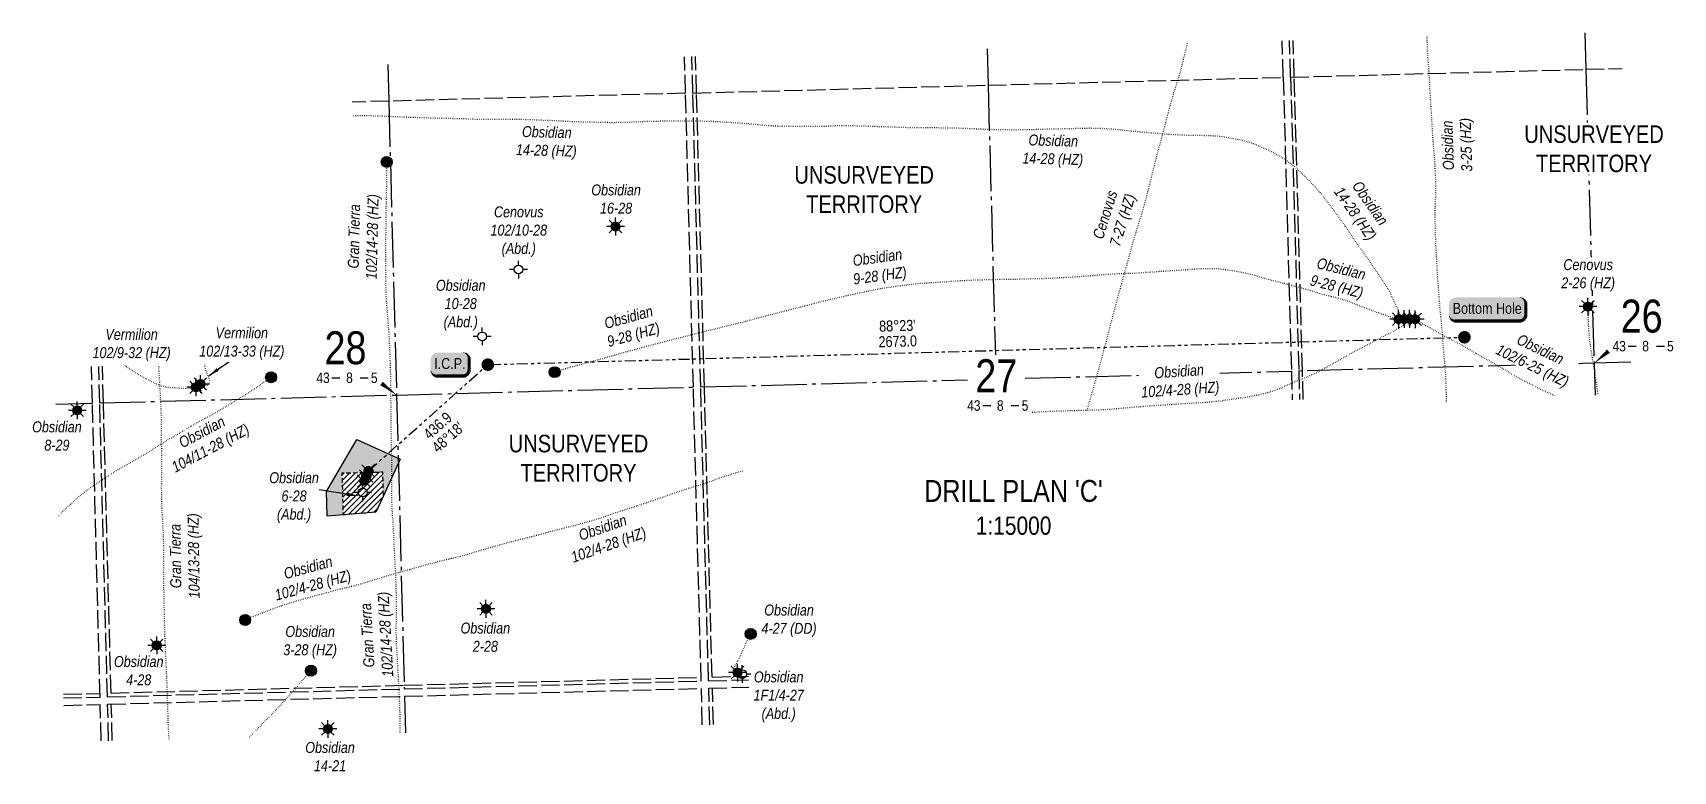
# Model space of a CAD drawing. Extents: x 621399 to 636927, y 5840575 to 5849274.
# Drawn here: x 632441 to 636927, y 5840575 to 5842596 of the extents above; entities that cross this region are included whole.
import ezdxf
from ezdxf.enums import TextEntityAlignment as Align

# ---------------------------------------------------------------- set-up
doc = ezdxf.new("R2010")
doc.units = 0
doc.header["$LTSCALE"] = 5
for name, pattern in [('foc-ACCESSROAD', [3.75, 2.5, -1.25]), ('foc-DOT', [1, 0.2, -0.8]), ('foc-DRILLPATH', [14.75, 6, -1.75, 1.75, -1.75, 1.75, -1.75]), ('foc-QUARTERLINE', [33, 25, -3, 2, -3]), ('foc-UNSURVEYED', [12.5, 10, -2.5])]:
    doc.linetypes.add(name, pattern=pattern)
for name, color, linetype in [('10', 1, 'Continuous'), ('9', 3, 'Continuous'), ('AS-DRILL', 8, 'foc-DOT'), ('AS-DRILL-T', 8, 'Continuous'), ('C-WS', 13, 'foc-ACCESSROAD'), ('C-WS-S', 8, 'Continuous'), ('CG-NOTES', 7, 'Continuous'), ('DETAIL-T', 7, 'Continuous'), ('F-WS-S', 8, 'Continuous'), ('L-BD', 7, 'Continuous'), ('L-MON', 1, 'Continuous'), ('L-QSEC', 8, 'foc-QUARTERLINE'), ('L-SECLBL', 7, 'Continuous'), ('L-UNS-T', 3, 'Continuous'), ('L-USEC', 7, 'foc-UNSURVEYED'), ('P-PDRILLPATH', 12, 'foc-DRILLPATH'), ('P-PROPOSED', 10, 'Continuous'), ('P-PROPOSED-H', 21, 'Continuous')]:
    doc.layers.add(name, color=color, linetype=linetype)
doc.layers.add('P-PROPOSED-EXISTING-H', color=7, linetype='Continuous', true_color=0xffeebd)
doc.styles.add('80', font='ARIALN.TTF', dxfattribs={"height": 10})
doc.styles.add('80CG', font='ARIALN.TTF', dxfattribs={"height": 10})
doc.styles.add('80L', font='ARIALN.TTF', dxfattribs={"height": 10})
doc.styles.add('SIMPLEX', font='ARIALN.TTF')
doc.styles.get("Standard").update_dxf_attribs({"font": 'ARIALN.TTF'})
doc.dimstyles.new('Compass 5 000', dxfattribs={"dimscale": 5, "dimtxt": 9, "dimasz": 2, "dimexe": 0.2, "dimexo": 0.0625, "dimgap": 0.5, "dimtad": 0, "dimtih": 1, "dimtoh": 1, "dimzin": 0, "dimdsep": 46, "dimtxsty": '80CG', "dimcen": 0.1, "dimse1": 1, "dimse2": 1, "dimclrd": 256, "dimclrt": 256, "dimaunit": 1, "dimadec": 4, "dimazin": 0, "dimtfac": 0.06, "dimtofl": 0, "dimtmove": 0, "dimatfit": 1, "dimfxl": 0.2, "dimtolj": 1, "dimtzin": 0, "dimlwd": -1, "dimarcsym": 0})

msp = doc.modelspace()

# ---------------------------------------------------------------- texts
at = {"layer": 'AS-DRILL-T', "char_height": 29.98981, "attachment_point": 5, "style": '80CG'}
for s, insert, width, rotation in [('\\A1;{\\fArial Narrow|b0|i1|c0|p34;Obsidian\\P3-25 (HZ)}', (636340.395, 5842288.537), 145.27791, 91.78523), ('\\A1;{\\fArial Narrow|b0|i1|c0|p34;Obsidian\\P14-28 (HZ)}', (633846.023, 5842294.412), 164.38465, 358.447267), ('\\A1;{\\fArial Narrow|b0|i1|c0|p34;Obsidian\\P14-28 (HZ)}', (635231.24, 5842271.412), 164.38465, 358.447267), ('\\A1;{\\fArial Narrow|b0|i1|c0|p34;Cenovus\\P7-27 (HZ)}', (635401.739, 5842089.465), 145.27791, 72.761473), ('\\A1;{\\fArial Narrow|b0|i1|c0|p34;Obsidian\\P14-28 (HZ)}', (636074.976, 5842112.91), 164.38465, 304.857919), ('\\A1;{\\fArial Narrow|b0|i1|c0|p34;Gran Tierra\\P102/14-28 (HZ)}', (633348.765, 5842038.08), 231.25824, 88.697322), ('\\A1;{\\fArial Narrow|b0|i1|c0|p34;Obsidian\\P9-28 (HZ)}', (634754.898, 5841951.922), 145.27791, 7.79076), ('\\A1;{\\fArial Narrow|b0|i1|c0|p34;Obsidian\\P9-28 (HZ)}', (636012.51, 5841921.541), 145.27791, 345.635069), ('\\A1;{\\fArial Narrow|b0|i1|c0|p34;Obsidian\\P9-28 (HZ)}', (634078.082, 5841789.36), 145.27791, 15.3414), ('\\A1;{\\fArial Narrow|b0|i1|c0|p34;Obsidian\\P104/11-28 (HZ)}', (632917.021, 5841477.679), 231.25824, 27.94109), ('\\A1;{\\fArial Narrow|b0|i1|c0|p34;Gran Tierra\\P104/13-28 (HZ)}', (632860.536, 5841164.406), 231.25824, 90.75455), ('\\A1;{\\fArial Narrow|b0|i1|c0|p34;Obsidian\\P102/4-28 (HZ)}', (634008.978, 5841214.31), 212.1515, 19.241945), ('\\A1;{\\fArial Narrow|b0|i1|c0|p34;Obsidian\\P102/4-28 (HZ)}', (633201.421, 5841104.402), 293.30566, 15.227209), ('\\A1;{\\fArial Narrow|b0|i1|c0|p34;Gran Tierra\\P102/14-28 (HZ)}', (633385.2, 5840948.761), 231.25824, 93.183659)]:
    msp.add_mtext(s, dxfattribs=dict(at, insert=insert, width=width, rotation=rotation))
for s, insert, width in [('\\A1;{\\fArial Narrow|b0|i1|c0|p34;Obsidian\\P16-28}', (634036.273, 5842140.561), 45.02316), ('\\A1;{\\fArial Narrow|b0|i1|c0|p34;Cenovus\\P102/10-28\\P(Abd.)}', (633770.101, 5842051.325), 45.02316), ('\\A1;{\\fArial Narrow|b0|i1|c0|p34;Obsidian\\P10-28\\P(Abd.)}', (633611.359, 5841850.307), 45.02316), ('\\A1;{\\fArial Narrow|b0|i1|c0|p34;Obsidian\\P8-29}', (632506.913, 5841492.328), 45.02316), ('\\A1;{\\fArial Narrow|b0|i1|c0|p34;Obsidian\\P6-28\\P(Abd.)}', (633155.525, 5841324.006), 45.02316), ('\\A1;{\\fArial Narrow|b0|i1|c0|p34;Obsidian\\P4-27 (DD)}', (634509.308, 5840986.793), 149.08289), ('\\A1;{\\fArial Narrow|b0|i1|c0|p34;Obsidian\\P3-28 (HZ)}', (633199.52, 5840928.207), 145.27791), ('\\A1;{\\fArial Narrow|b0|i1|c0|p34;Obsidian\\P2-28}', (633678.666, 5840941.822), 45.02316), ('\\A1;{\\fArial Narrow|b0|i1|c0|p34;Obsidian\\P4-28}', (632730.697, 5840850.254), 45.02316), ('\\A1;{\\fArial Narrow|b0|i1|c0|p34;Obsidian\\P1F1/4-27\\P(Abd.)}', (634480.976, 5840778.976), 45.02316), ('\\A1;{\\fArial Narrow|b0|i1|c0|p34;Obsidian\\P14-21}', (633253.916, 5840615.445), 135.06992)]:
    msp.add_mtext(s, dxfattribs=dict(at, insert=insert, width=width))
at = {"layer": 'DETAIL-T', "color": 3, "insert": (634756.688, 5841372.259), "char_height": 59.97961, "width": 724.55407, "attachment_point": 1, "style": '80CG'}
msp.add_mtext("\\pi122.39949;DRILL PLAN 'C'\\P\\pi263.31359;{\\H0.83293x;1:15000}", dxfattribs=at)
at = {"layer": 'L-BD'}
for s, p in [('436.9', (633548.064, 5841521.02)), ("48%%D18'", (633576.486, 5841489.106))]:
    msp.add_text(s, height=29.9898, rotation=41.687704, dxfattribs=at).set_placement(p, align=Align.MIDDLE_CENTER)
at = {"layer": 'L-BD', "insert": (634744.965, 5841807.611), "char_height": 29.98981, "width": 117.47699, "attachment_point": 1, "rotation": 1.608407, "line_spacing_factor": 0.855}
msp.add_mtext("\\pi10.3784;88°23'\\P\\pi7.52466;2673.0", dxfattribs=at)
at = {"layer": 'L-UNS-T', "color": 3, "char_height": 47.98354, "attachment_point": 5, "style": '80L'}
for insert in [(634714.73, 5842166.63), (633933.472, 5841431.517)]:
    msp.add_mtext_dynamic_manual_height_columns('UNSURVEYED TERRITORY', width=379.24126, gutter_width=142.5, heights=[0], dxfattribs=dict(at, insert=insert))

# ---------------------------------------------------------------- blocks, each defined once
blk = doc.blocks.new('L-SECLBL')
at = {"layer": '9', "color": 7}
for p, q in [((-5.1, -27.8), (-12.3, -27.8)), ((20.7, -27.8), (13.5, -27.8))]:
    blk.add_line(p, q, dxfattribs=at)
at = {"layer": '10', "color": 2, "style": 'SIMPLEX'}
blk.add_attdef('SEC', text='', height=30, dxfattribs=at).set_placement((0, 0), align=Align.MIDDLE)
at = {"layer": '10', "color": 5, "style": '80L'}
blk.add_attdef('TWP', text='', height=9.5, dxfattribs=at).set_placement((-14.4, -27.4), align=Align.MIDDLE_RIGHT)
blk.add_attdef('RGE', text='', height=9.5, dxfattribs=at).set_placement((3.6, -27.4), align=Align.MIDDLE_CENTER)
blk.add_attdef('MER', text='', height=9.5, dxfattribs=at).set_placement((23.2, -27.4), align=Align.MIDDLE_LEFT)
blk = doc.blocks.new('BH-Existing')
at = {"layer": 'AS-DRILL-T'}
h = blk.add_hatch(color=256, dxfattribs=at)
h.dxf.hatch_style = 1
edge = h.paths.add_edge_path()
edge.add_arc((0, 0), 0.5, 0, 360)
blk.add_circle((0, 0), 0.5, dxfattribs=at)
blk = doc.blocks.new('*U66')
h = blk.add_hatch(color=255)
edge = h.paths.add_edge_path()
edge.add_line((-29, -11.5), (29, -11.5))
edge.add_arc((29, -5.5), 6, 270, 360)
edge.add_line((35, -5.5), (35, 4))
edge.add_arc((29, 4), 6, 0, 90)
edge.add_line((29, 10), (-29, 10))
edge.add_arc((-29, 4), 6, 90, 180)
edge.add_line((-35, 4), (-35, -5.5))
edge.add_arc((-29, -5.5), 6, 180, 270)
at = {"color": 14, "flags": 128}
blk.add_lwpolyline([(-29, -11.5, 3, 3, 0), (29, -11.5, 3, 3, 0.414214), (35, -5.5, 3, 3, 0), (35, 4, 3, 0, 0.414214), (29, 10, 0, 0, 0), (-29, 10, 0, 0, 0.414214), (-35, 4, 0, 0, 0), (-35, -5.5, 0, 3, 0.414214)], format="xyseb", close=True, dxfattribs=at)
at = {"color": 14, "style": '80'}
blk.add_attdef('ENTER_TEXT_001', (-26.8, -4.9), '', height=10, dxfattribs=at)
blk = doc.blocks.new('*U67')
h = blk.add_hatch(color=255)
edge = h.paths.add_edge_path()
edge.add_line((-11.5, -11.5), (11.5, -11.5))
edge.add_arc((11.5, -5.5), 6, 270, 360)
edge.add_line((17.5, -5.5), (17.5, 4))
edge.add_arc((11.5, 4), 6, 0, 90)
edge.add_line((11.5, 10), (-11.5, 10))
edge.add_arc((-11.5, 4), 6, 90, 180)
edge.add_line((-17.5, 4), (-17.5, -5.5))
edge.add_arc((-11.5, -5.5), 6, 180, 270)
at = {"color": 14, "flags": 128}
blk.add_lwpolyline([(-11.5, -11.5, 3, 3, 0), (11.5, -11.5, 3, 3, 0.414214), (17.5, -5.5, 3, 3, 0), (17.5, 4, 3, 0, 0.414214), (11.5, 10, 0, 0, 0), (-11.5, 10, 0, 0, 0.414214), (-17.5, 4, 0, 0, 0), (-17.5, -5.5, 0, 3, 0.414214)], format="xyseb", close=True, dxfattribs=at)
at = {"color": 14, "style": '80'}
blk.add_attdef('ENTER_TEXT_001', (-26.8, -4.9), '', height=10, dxfattribs=at)
blk = doc.blocks.new('WC')
at = {"layer": 'L-MON'}
h = blk.add_hatch(color=255, dxfattribs=at)
h.dxf.hatch_style = 1
edge = h.paths.add_edge_path()
edge.add_arc((0, 0), 0.9, 0, 360)
at = {"layer": 'L-MON', "color": 240, "flags": 128}
for points in [[(-0.62, 0.5), (-1.23, 1.12)], [(0.52, 0.61), (1.13, 1.21)], [(-1.18, -1.18), (-0.56, -0.57)], [(1.16, -1.18), (0.56, -0.57)]]:
    blk.add_lwpolyline(points, dxfattribs=at)
at = {"layer": 'L-MON', "color": 240}
for radius in [0.8, 0.373]:
    blk.add_circle((0, 0), radius, dxfattribs=at)
blk = doc.blocks.new('GAS')
h = blk.add_hatch(color=255)
h.dxf.hatch_style = 1
edge = h.paths.add_edge_path()
edge.add_arc((0, 0), 0.9, 0, 360)
for p, q in [((-0.81, 0), (-1.62, 0)), ((-0.57, 0.57), (-1.14, 1.14)), ((0, 0.81), (0, 1.62)), ((0.57, 0.57), (1.14, 1.14)), ((1.62, 0), (0.81, 0)), ((-0.57, -0.57), (-1.14, -1.14)), ((0, -0.81), (0, -1.62)), ((1.14, -1.14), (0.57, -0.57))]:
    blk.add_line(p, q)
blk.add_circle((0, 0), 0.8)
blk = doc.blocks.new('GABD')
for p, q in [((-0.81, 0), (-1.62, 0)), ((0, 0.81), (0, 1.62)), ((1.62, 0), (0.81, 0)), ((0, -0.81), (0, -1.62))]:
    blk.add_line(p, q)
blk.add_circle((0, 0), 0.8)
blk = doc.blocks.new('plbh')
at = {"layer": 'L-MON'}
h = blk.add_hatch(color=255, dxfattribs=at)
h.dxf.hatch_style = 1
edge = h.paths.add_edge_path()
edge.add_arc((0, 0), 1.16, 0, 360)
h = blk.add_hatch(color=256, dxfattribs=at)
h.dxf.hatch_style = 1
h.paths.add_polyline_path([(-0.96, 0, 1), (0.96, 0, 1)])
h.paths.add_polyline_path([(0.91, 0, -1), (-0.91, 0, -1)], flags=16)
h.paths.add_polyline_path([(0.45, 0, -1), (-0.45, 0, -1)], flags=0)
h = blk.add_hatch(color=256, dxfattribs=at)
h.dxf.hatch_style = 1
h.paths.add_polyline_path([(-0.45, 0, 1), (0.45, 0, 1)])
h.paths.add_polyline_path([(0.4, 0, -1), (-0.4, 0, -1)], flags=16)
at = {"layer": 'L-MON', "color": 240}
for radius in [0.96, 0.91, 0.45, 0.4]:
    blk.add_circle((0, 0), radius, dxfattribs=at)

# ---------------------------------------------------------------- hatches: boundary and pattern name
at = {"layer": 'P-PROPOSED-EXISTING-H'}
h = msp.add_hatch(dxfattribs=at)
h.set_pattern_fill('ANSI31', color=256, scale=3.49779, style=0)
h.set_pattern_definition([(45, (5450.935, -888.727), (-7.85276336, 7.85276336), [])])
h.paths.add_polyline_path([(633352.107, 5841281.67), (633290.32, 5841276.69), (633287.289, 5841391.396), (633397.187, 5841394.34), (633398.971, 5841327.435), (633379.102, 5841283.842), (633367.189, 5841282.884)])
at = {"layer": 'P-PROPOSED-H'}
h = msp.add_hatch(color=256, dxfattribs=at)
h.dxf.hatch_style = 1
h.paths.add_polyline_path([(633327.18, 5841483.285), (633244.688, 5841340.407), (633246.473, 5841273.171), (633290.32, 5841276.699), (633287.289, 5841391.396), (633397.187, 5841394.34), (633398.971, 5841327.444), (633445.425, 5841429.389)])

# ---------------------------------------------------------------- linework, layer by layer
at = {"layer": 'AS-DRILL', "flags": 128}
for points in [[(636253.808, 5842584.201), (636253.933, 5842575.203), (636254.163, 5842565.956), (636254.465, 5842556.211), (636254.81, 5842546.776), (636255.277, 5842537.256), (636255.965, 5842527.701), (636256.793, 5842518.139), (636257.64, 5842508.599), (636258.408, 5842499.046), (636259.527, 5842479.819), (636260.514, 5842460.669), (636261.602, 5842441.471), (636262.711, 5842422.214), (636263.96, 5842403.001), (636265.06, 5842384.074), (636265.079, 5842383.744), (636266.089, 5842364.474), (636267.249, 5842345.219), (636268.459, 5842325.954), (636269.688, 5842306.72), (636271.085, 5842287.551), (636272.82, 5842268.471), (636274.395, 5842249.396), (636275.612, 5842230.242), (636276.476, 5842211.199), (636277.216, 5842191.912), (636277.81, 5842172.831), (636277.54, 5842153.556), (636276.687, 5842134.386), (636275.896, 5842115.128), (636275.711, 5842096.006), (636275.992, 5842076.697), (636276.312, 5842057.408), (636276.832, 5842038.115), (636277.55, 5842018.918), (636278.511, 5841999.617), (636279.58, 5841980.378), (636280.534, 5841961.307), (636281.681, 5841942.151), (636283.091, 5841922.912), (636284.497, 5841903.773), (636285.797, 5841884.521), (636287.106, 5841865.29), (636288.635, 5841846.034), (636290.423, 5841826.845), (636292.429, 5841807.762), (636294.426, 5841788.589), (636295.935, 5841769.363), (636297.19, 5841750.28), (636298.627, 5841731.141), (636300.191, 5841712.077), (636301.974, 5841693.068), (636303.541, 5841673.913), (636304.671, 5841654.677), (636305.489, 5841635.452), (636306.036, 5841616.289), (636306.435, 5841597.053), (636306.762, 5841582.668)], [(635598.293, 5842566.782), (635596.422, 5842559.17), (635594.152, 5842549.845), (635591.889, 5842540.621), (635589.613, 5842531.507), (635587.35, 5842522.283), (635585.086, 5842513.058), (635582.851, 5842503.925), (635580.537, 5842494.72), (635577.975, 5842485.468), (635575.296, 5842476.462), (635572.509, 5842467.384), (635569.661, 5842458.314), (635566.834, 5842449.255), (635564.051, 5842440.387), (635561.203, 5842431.337), (635558.517, 5842422.232), (635555.914, 5842412.999), (635553.366, 5842403.957), (635550.841, 5842394.796), (635548.336, 5842385.635), (635545.862, 5842376.456), (635543.458, 5842367.268), (635541.036, 5842357.979), (635538.67, 5842348.882), (635536.306, 5842339.686), (635533.952, 5842330.479), (635531.569, 5842321.282), (635529.134, 5842312.103), (635526.66, 5842302.933), (635524.215, 5842293.754), (635521.741, 5842284.584), (635519.216, 5842275.423), (635516.741, 5842266.254), (635514.287, 5842257.074), (635511.893, 5842247.887), (635509.539, 5842238.68), (635507.186, 5842229.484), (635504.862, 5842220.288), (635502.606, 5842211.174), (635500.325, 5842201.849), (635498.069, 5842192.735), (635495.766, 5842183.52), (635493.453, 5842174.305), (635491.119, 5842165.099), (635488.745, 5842155.902), (635486.341, 5842146.714), (635483.927, 5842137.526), (635481.531, 5842128.438), (635479.046, 5842119.268), (635476.468, 5842110.235), (635473.741, 5842101.139), (635470.974, 5842092.051), (635468.157, 5842082.972), (635465.269, 5842073.922), (635462.381, 5842064.881), (635459.531, 5842055.921), (635456.645, 5842046.77), (635453.919, 5842037.674), (635451.361, 5842028.622), (635448.856, 5842019.461), (635446.391, 5842010.292), (635443.907, 5842001.121), (635441.342, 5841991.969), (635438.827, 5841982.808), (635436.306, 5841973.857), (635433.681, 5841964.734), (635431.115, 5841955.591), (635428.631, 5841946.421), (635426.166, 5841937.262), (635423.651, 5841928.111), (635421.103, 5841919.069), (635418.547, 5841909.927), (635416.025, 5841900.676), (635413.547, 5841891.616), (635411.042, 5841882.466), (635408.588, 5841873.287), (635406.123, 5841864.117), (635403.656, 5841855.048), (635401.182, 5841845.878), (635398.808, 5841836.681), (635396.414, 5841827.483), (635393.939, 5841818.313), (635391.515, 5841809.125), (635389.101, 5841799.947), (635386.714, 5841790.859), (635384.313, 5841781.561), (635381.967, 5841772.465), (635379.573, 5841763.278), (635377.131, 5841753.999), (635374.707, 5841744.82), (635372.272, 5841735.651), (635369.797, 5841726.482), (635367.31, 5841717.412), (635364.815, 5841708.251), (635362.385, 5841699.283), (635359.928, 5841690.204), (635357.413, 5841681.043), (635354.848, 5841671.9), (635352.272, 5841662.768), (635349.687, 5841653.645), (635347.131, 5841644.503), (635344.626, 5841635.353), (635342.162, 5841626.183), (635339.647, 5841617.022), (635337.058, 5841607.99), (635334.415, 5841598.765), (635331.84, 5841589.623), (635329.279, 5841580.691), (635326.85, 5841572.442), (635324.181, 5841563.438), (635323.126, 5841559.895)], [(636191.569, 5841812.594), (636191.569, 5841812.604), (636191.906, 5841813.824), (636192.077, 5841814.178), (636192.798, 5841814.898), (636193.482, 5841815.107), (636194.102, 5841815.143), (636194.619, 5841814.877), (636194.896, 5841814.234), (636194.678, 5841813.048), (636194.305, 5841811.688), (636193.919, 5841810.397), (636193.467, 5841809.354), (636192.928, 5841808.969), (636192.248, 5841809.331), (636191.423, 5841810.229), (636190.559, 5841811.467), (636189.913, 5841812.79), (636189.508, 5841813.729), (636189.134, 5841814.599), (636188.569, 5841816.265), (636188.695, 5841817.158), (636189.439, 5841817.388), (636190.105, 5841817.186), (636190.589, 5841817.049), (636190.91, 5841816.998), (636191.117, 5841817.114), (636191.243, 5841817.267), (636191.312, 5841817.319), (636191.696, 5841817.539), (636191.784, 5841817.262), (636191.5, 5841816.664), (636191.433, 5841816.542), (636191.098, 5841815.983), (636190.708, 5841815.612), (636190.191, 5841815.478), (636189.631, 5841815.473), (636189.472, 5841815.449), (636189.403, 5841815.417), (636189.313, 5841815.394), (636189.293, 5841815.404), (636189.132, 5841815.43), (636188.808, 5841815.561), (636188.332, 5841815.798), (636188.322, 5841815.798), (636187.71, 5841816.212), (636186.963, 5841816.842), (636186.13, 5841817.71), (636185.129, 5841818.833), (636183.994, 5841820.113), (636182.745, 5841821.56), (636181.46, 5841823.206), (636180.228, 5841825.113), (636179.14, 5841827.235), (636178.209, 5841829.5), (636177.25, 5841832.055), (636176.195, 5841834.828), (636174.992, 5841837.887), (636173.633, 5841841.151), (636173.036, 5841842.516), (636172.112, 5841844.532), (636170.429, 5841847.937), (636168.605, 5841851.43), (636166.726, 5841855.07), (636164.83, 5841858.971), (636162.967, 5841863.132), (636161.118, 5841867.524), (636159.133, 5841872.162), (636156.941, 5841877.005), (636154.578, 5841881.913), (636151.949, 5841887.034), (636149.077, 5841892.278), (636145.981, 5841897.657), (636142.618, 5841903.278), (636139.032, 5841909.034), (636135.16, 5841914.992), (636131.146, 5841921.046), (636126.875, 5841927.323), (636122.43, 5841933.745), (636117.851, 5841940.334), (636113.26, 5841946.993), (636108.686, 5841953.752), (636104.091, 5841960.561), (636099.384, 5841967.457), (636094.616, 5841974.341), (636089.788, 5841981.273), (636084.848, 5841988.253), (636079.828, 5841995.22), (636074.717, 5842002.275), (636071.756, 5842006.346), (636069.45, 5842009.505), (636065.72, 5842014.647), (636056.682, 5842027.438), (636055.797, 5842028.715), (636051.506, 5842035.031), (636046.411, 5842042.567), (636041.283, 5842050.211), (636036.028, 5842058.123), (636030.752, 5842066.053), (636025.46, 5842073.864), (636019.967, 5842081.688), (636014.356, 5842089.46), (636008.705, 5842097.221), (636003.014, 5842104.97), (635997.325, 5842112.63), (635991.538, 5842120.247), (635985.804, 5842127.735), (635979.967, 5842135.36), (635974.119, 5842142.975), (635968.302, 5842150.602), (635962.335, 5842158.174), (635956.139, 5842165.389), (635949.626, 5842172.476), (635943.016, 5842179.431), (635936.408, 5842186.295), (635929.711, 5842193.167), (635922.986, 5842199.929), (635916.132, 5842206.676), (635909.238, 5842213.403), (635902.381, 5842219.901), (635895.155, 5842226.328), (635887.756, 5842232.481), (635880.265, 5842238.361), (635872.546, 5842244.156), (635864.685, 5842249.686), (635856.771, 5842254.904), (635848.623, 5842259.907), (635840.253, 5842264.613), (635831.753, 5842268.966), (635823.121, 5842272.994), (635814.332, 5842276.939), (635805.553, 5842280.864), (635796.757, 5842284.678), (635787.985, 5842288.343), (635779.167, 5842291.877), (635770.095, 5842295.144), (635761.007, 5842297.95), (635751.726, 5842300.431), (635742.424, 5842302.621), (635733.107, 5842304.591), (635723.796, 5842306.391), (635714.316, 5842308.086), (635704.87, 5842309.672), (635695.32, 5842311.035), (635676.14, 5842313.009), (635656.907, 5842313.981), (635637.84, 5842314.338), (635618.791, 5842314.434), (635599.614, 5842314.808), (635580.34, 5842315.789), (635561.215, 5842316.854), (635542.03, 5842317.867), (635523.036, 5842319.256), (635503.765, 5842320.898), (635484.811, 5842322.658), (635465.582, 5842324.56), (635446.355, 5842326.433), (635427.356, 5842328.382), (635408.289, 5842330.219), (635389.256, 5842331.917), (635370.052, 5842333.32), (635351.064, 5842334.098), (635332.071, 5842334.327), (635312.24, 5842334.092), (635293.117, 5842333.557), (635274.126, 5842332.995), (635254.851, 5842332.526), (635235.754, 5842332.181), (635216.57, 5842331.684), (635197.521, 5842331.031), (635178.187, 5842330.529), (635159.06, 5842330.184), (635139.824, 5842329.765), (635120.52, 5842329.645), (635101.255, 5842329.966), (635082.008, 5842330.308), (635062.769, 5842330.75), (635043.517, 5842331.331), (635024.367, 5842332.176), (635005.133, 5842333.168), (634985.966, 5842333.942), (634966.724, 5842334.464), (634947.578, 5842334.828), (634928.263, 5842335.107), (634909.101, 5842335.291), (634889.889, 5842335.474), (634870.617, 5842335.685), (634851.408, 5842335.767), (634832.204, 5842336), (634812.952, 5842336.571), (634793.725, 5842337.313), (634774.739, 5842338.012), (634755.625, 5842338.668), (634736.69, 5842339.318), (634718.259, 5842339.861), (634699.626, 5842340.449), (634680.936, 5842340.956), (634662.122, 5842341.209), (634643.411, 5842341.015), (634624.63, 5842340.409), (634605.964, 5842339.646), (634586.983, 5842339.064), (634568.117, 5842339.016), (634549.538, 5842339.115), (634530.603, 5842339.035), (634512.158, 5842338.978), (634493.152, 5842339.326), (634474.174, 5842340.095), (634455.546, 5842341.244), (634436.779, 5842342.739), (634418.189, 5842344.368), (634399.335, 5842346.091), (634380.585, 5842347.696), (634361.609, 5842349.146), (634343.005, 5842350.185), (634324.219, 5842351.259), (634305.569, 5842352.497), (634286.702, 5842353.239), (634268.086, 5842353.588), (634249.568, 5842353.989), (634230.724, 5842354.271), (634211.727, 5842354.259), (634193.26, 5842353.902), (634174.474, 5842353.515), (634155.799, 5842353.452), (634137.193, 5842353.401), (634118.26, 5842352.881), (634099.46, 5842351.894), (634080.671, 5842350.847), (634061.682, 5842350.185), (634042.724, 5842349.854), (634024.032, 5842349.711), (634005.017, 5842349.979), (633984.893, 5842350.597), (633966.905, 5842351.032), (633947.71, 5842351.325), (633928.711, 5842351.773), (633909.601, 5842352.639), (633890.465, 5842353.734), (633871.272, 5842354.677), (633852.011, 5842355.578), (633832.751, 5842356.43), (633813.603, 5842357.214), (633794.598, 5842357.892), (633775.323, 5842358.163), (633756.118, 5842358.106), (633736.948, 5842358.209), (633717.933, 5842358.507), (633698.615, 5842358.557), (633679.372, 5842358.428), (633660.488, 5842358.679), (633641.394, 5842359.295), (633622.382, 5842359.873), (633603.261, 5842360.378), (633583.984, 5842360.769), (633564.976, 5842361.187), (633545.743, 5842361.779), (633526.519, 5842362.411), (633507.344, 5842363.065), (633488.081, 5842363.656), (633468.828, 5842364.248), (633449.58, 5842365.039), (633430.471, 5842365.865), (633411.163, 5842366.625), (633391.906, 5842367.396), (633372.603, 5842367.986), (633353.305, 5842368.397), (633334.185, 5842368.502), (633315.664, 5842368.339)], [(633446.081, 5840680.083), (633446.058, 5840682.106), (633445.874, 5840701.308), (633445.598, 5840720.577), (633445.242, 5840739.815), (633444.783, 5840758.809), (633443.936, 5840778.083), (633442.784, 5840797.2), (633441.71, 5840816.358), (633440.738, 5840835.479), (633439.676, 5840854.568), (633438.654, 5840873.658), (633437.624, 5840892.697), (633436.446, 5840911.633), (633435.525, 5840930.695), (633435.155, 5840949.702), (633435.123, 5840968.828), (633435.302, 5840987.889), (633435.57, 5841007.003), (633435.588, 5841026.14), (633435.451, 5841045.413), (633435.277, 5841064.625), (633434.811, 5841083.859), (633433.989, 5841102.974), (633433.044, 5841122.156), (633432.11, 5841141.348), (633431.159, 5841160.41), (633430.165, 5841179.6), (633429.138, 5841198.89), (633428.306, 5841217.975), (633427.608, 5841237.313), (633426.556, 5841256.402), (633425.111, 5841275.621), (633423.824, 5841294.873), (633423.075, 5841313.87), (633422.623, 5841332.975), (633422.457, 5841352.237), (633422.651, 5841371.109), (633423.055, 5841390.406), (633423.117, 5841409.724), (633422.663, 5841428.929), (633422.269, 5841448.095), (633421.972, 5841467.374), (633421.677, 5841486.623), (633421.467, 5841505.664), (633421.233, 5841524.845), (633421.017, 5841544.076), (633420.862, 5841563.328), (633420.706, 5841582.591), (633420.538, 5841601.533), (633420.295, 5841620.693), (633420.105, 5841639.695), (633419.881, 5841658.885), (633419.469, 5841677.981), (633418.844, 5841697.211), (633418.16, 5841716.4), (633417.368, 5841735.496), (633416.417, 5841754.537), (633415.266, 5841773.594), (633414.005, 5841792.647), (633412.589, 5841811.907), (633410.905, 5841831.059), (633409.196, 5841850.431), (633407.994, 5841869.516), (633407.27, 5841888.713), (633406.903, 5841907.99), (633406.717, 5841927.262), (633406.556, 5841946.325), (633406.546, 5841965.731), (633406.492, 5841984.916), (633406.536, 5842004.184), (633406.722, 5842023.385), (633406.888, 5842042.576), (633407.234, 5842061.752), (633407.64, 5842080.94), (633407.791, 5842100.35), (633407.87, 5842119.789), (633408.101, 5842139.162), (633408.542, 5842158.55), (633408.983, 5842177.938), (633409.195, 5842197.27), (633409.235, 5842216.678), (633409.193, 5842225.51), (633409.087, 5842242.503)], [(636176.583, 5841812.19), (636176.592, 5841812.191), (636177.144, 5841812.155), (636178.029, 5841811.979), (636178.563, 5841811.453), (636178.5, 5841810.461), (636178.157, 5841809.452), (636177.387, 5841808.711), (636176.212, 5841808.489), (636175.093, 5841809.169), (636174.775, 5841809.841), (636175.107, 5841810.16), (636175.567, 5841810.532), (636176.048, 5841810.865), (636176.533, 5841811.049), (636177.14, 5841811.175), (636177.932, 5841811.486), (636178.218, 5841811.634), (636178.644, 5841811.806), (636178.971, 5841811.915), (636180.252, 5841812.269), (636180.58, 5841811.968), (636180.021, 5841811.173), (636179.556, 5841810.61), (636179.092, 5841810.027), (636178.656, 5841809.475), (636178.246, 5841809.104), (636177.922, 5841808.875), (636177.755, 5841808.761), (636177.726, 5841808.72), (636177.706, 5841808.719), (636177.638, 5841808.677), (636177.024, 5841808.801), (636176.208, 5841809.389), (636175.614, 5841810.264), (636174.991, 5841811.107), (636174.898, 5841811.225), (636174.774, 5841811.361), (636174.744, 5841811.381), (636174.438, 5841811.592), (636173.727, 5841811.983), (636172.774, 5841812.448), (636172.592, 5841812.523), (636171.124, 5841813.194), (636169.382, 5841813.967), (636167.429, 5841814.805), (636165.296, 5841815.628), (636163.006, 5841816.326), (636160.58, 5841816.911), (636158.013, 5841817.502), (636155.162, 5841818.215), (636152.077, 5841819.113), (636148.788, 5841820.154), (636145.295, 5841821.331), (636141.711, 5841822.535), (636138.018, 5841823.716), (636134.296, 5841824.836), (636133.177, 5841825.166), (636130.444, 5841826.002), (636126.437, 5841827.315), (636122.296, 5841828.764), (636117.982, 5841830.338), (636113.697, 5841831.953), (636109.483, 5841833.53), (636105.352, 5841835.02), (636101.16, 5841836.507), (636096.756, 5841838.089), (636092.006, 5841839.862), (636086.953, 5841841.756), (636081.628, 5841843.744), (636076.432, 5841845.745), (636071.039, 5841848.01), (636065.411, 5841850.479), (636059.57, 5841853.043), (636053.397, 5841855.668), (636046.926, 5841858.204), (636040.139, 5841860.602), (636032.954, 5841862.929), (636025.42, 5841865.197), (636017.658, 5841867.389), (636009.637, 5841869.534), (636001.538, 5841871.616), (635993.339, 5841873.716), (635985.089, 5841875.825), (635976.858, 5841877.974), (635968.593, 5841880.272), (635960.002, 5841882.801), (635959.144, 5841883.058), (635956.442, 5841883.866), (635939.452, 5841888.84), (635937.224, 5841889.48), (635930.247, 5841891.473), (635921.224, 5841894.081), (635912.13, 5841896.707), (635903.048, 5841899.243), (635893.908, 5841901.708), (635884.761, 5841904.102), (635875.775, 5841906.401), (635866.578, 5841908.764), (635857.35, 5841911.166), (635848.143, 5841913.559), (635838.875, 5841915.95), (635829.587, 5841918.341), (635820.278, 5841920.761), (635811.078, 5841923.244), (635801.824, 5841925.876), (635792.617, 5841928.619), (635783.4, 5841931.332), (635774.209, 5841933.845), (635764.884, 5841936.135), (635755.465, 5841938.211), (635746.01, 5841940.117), (635736.579, 5841941.894), (635727.099, 5841943.609), (635717.562, 5841945.233), (635707.999, 5841946.706), (635698.551, 5841947.972), (635688.961, 5841948.974), (635679.368, 5841949.676), (635669.863, 5841950.13), (635660.333, 5841950.353), (635650.67, 5841950.333), (635641.134, 5841950.056), (635631.546, 5841949.507), (635612.587, 5841948.086), (635593.377, 5841946.698), (635574.188, 5841945.311), (635554.974, 5841944.082), (635545.712, 5841943.643), (635526.716, 5841942.491), (635508.236, 5841941.142), (635489.563, 5841939.899), (635470.78, 5841938.622), (635452.014, 5841937.506), (635433.306, 5841936.812), (635414.657, 5841936.15), (635396.225, 5841935.213), (635377.24, 5841934.051), (635358.43, 5841932.674), (635339.666, 5841931.088), (635321.159, 5841929.619), (635302.281, 5841928.179), (635283.328, 5841926.888), (635264.43, 5841925.849), (635245.762, 5841924.766), (635226.776, 5841923.624), (635208.086, 5841922.99), (635189.239, 5841922.642), (635170.424, 5841922.185), (635151.722, 5841921.651), (635132.909, 5841921.124), (635114.261, 5841920.822), (635095.42, 5841920.584), (635076.162, 5841920.255), (635057.098, 5841919.761), (635039.096, 5841919.226), (635020.264, 5841918.699), (635001.405, 5841918.01), (634982.565, 5841917.022), (634964.109, 5841915.885), (634945.517, 5841914.614), (634926.707, 5841913.236), (634908.034, 5841911.983), (634889.079, 5841910.792), (634870.297, 5841909.515), (634851.523, 5841907.909), (634832.665, 5841905.74), (634814.042, 5841903.378), (634795.194, 5841900.799), (634776.145, 5841897.925), (634757.311, 5841894.836), (634738.364, 5841891.145), (634719.636, 5841887.109), (634700.934, 5841883.203), (634682.026, 5841879.172), (634663.381, 5841875.009), (634644.677, 5841870.813), (634625.914, 5841866.596), (634607.304, 5841862.273), (634588.745, 5841857.542), (634570.24, 5841852.621), (634551.514, 5841847.795), (634532.893, 5841843.122), (634514.184, 5841838.356), (634495.659, 5841833.465), (634477.171, 5841828.715), (634458.728, 5841824.127), (634440.21, 5841819.336), (634421.587, 5841814.353), (634403.129, 5841809.234), (634384.607, 5841804.233), (634366.002, 5841799.7), (634347.277, 5841795.194), (634328.783, 5841790.614), (634310.189, 5841786.072), (634291.536, 5841781.457), (634273.072, 5841776.908), (634254.463, 5841772.165), (634235.939, 5841767.245), (634217.307, 5841762.631), (634198.769, 5841758.2), (634180.35, 5841753.472), (634161.676, 5841748.537), (634143.492, 5841743.616), (634124.88, 5841738.632), (634106.353, 5841733.812), (634087.741, 5841728.808), (634069.248, 5841723.818), (634050.628, 5841718.745), (634032.3, 5841713.629), (634013.744, 5841708.388), (633995.273, 5841702.978), (633976.723, 5841697.906), (633958.126, 5841693.084), (633939.504, 5841688.08), (633920.945, 5841682.988), (633902.528, 5841677.8), (633887.256, 5841673.207), (633868.192, 5841667.171)], [(636694.226, 5841846.536), (636694.305, 5841846.218), (636694.44, 5841845.671), (636694.499, 5841845.323), (636694.362, 5841844.859), (636694.062, 5841844.471), (636693.817, 5841844.284), (636693.487, 5841844.295), (636693.192, 5841844.447), (636693.1, 5841844.545), (636692.964, 5841844.371), (636692.527, 5841843.889), (636691.739, 5841843.458), (636690.997, 5841843.127), (636690.563, 5841842.896), (636690.232, 5841842.927), (636690.156, 5841843.165), (636689.817, 5841843.856), (636689.02, 5841844.835), (636688.857, 5841845.7), (636689.339, 5841846.364), (636690.007, 5841846.812), (636690.774, 5841847.303), (636691.69, 5841847.828), (636692.666, 5841848.364), (636693.493, 5841848.847), (636694.185, 5841849.156), (636694.718, 5841849.44), (636694.976, 5841849.527), (636695.096, 5841849.501), (636695.267, 5841849.465), (636695.434, 5841849.22), (636695.632, 5841848.575), (636695.91, 5841847.532), (636696.249, 5841846.1), (636696.488, 5841844.266), (636696.62, 5841841.999), (636696.662, 5841839.319), (636696.586, 5841836.226), (636696.363, 5841832.639), (636696.003, 5841828.577), (636695.594, 5841824.065), (636695.25, 5841819.064), (636695.043, 5841813.766), (636694.976, 5841808.092), (636695.033, 5841802.312), (636695.268, 5841795.836), (636695.572, 5841789.041), (636696.029, 5841781.771), (636696.637, 5841774.085), (636697.405, 5841766.032), (636698.349, 5841757.745), (636699.41, 5841749.211), (636700.566, 5841740.529), (636701.808, 5841731.589), (636703.138, 5841722.722), (636704.589, 5841713.458), (636706.054, 5841704.064), (636707.53, 5841694.61), (636709.023, 5841685.267), (636710.569, 5841675.845), (636712.115, 5841666.394), (636713.628, 5841657.061), (636715.156, 5841647.549), (636716.663, 5841638.037), (636717.519, 5841632.308), (636719.725, 5841615.461), (636720.947, 5841605.05), (636721.03, 5841604.38)], [(636206.556, 5841812.998), (636206.556, 5841813.008), (636206.679, 5841813.262), (636206.927, 5841813.718), (636208.549, 5841814.042), (636209.294, 5841813.852), (636210.172, 5841813.206), (636210.18, 5841812.165), (636209.451, 5841811.365), (636208.696, 5841810.795), (636207.828, 5841810.721), (636207.229, 5841811.065), (636207.295, 5841811.938), (636207.61, 5841812.486), (636207.821, 5841812.482), (636207.962, 5841812.446), (636208.074, 5841812.349), (636208.255, 5841811.954), (636208.334, 5841811.616), (636208.391, 5841811.377), (636208.306, 5841811.165), (636208.131, 5841810.98), (636208.02, 5841811.007), (636207.902, 5841811.334), (636207.78, 5841811.771), (636207.616, 5841812.296), (636207.297, 5841812.978), (636207.129, 5841813.284), (636206.919, 5841813.628), (636206.542, 5841814.278), (636206.018, 5841814.784), (636205.349, 5841815.116), (636204.633, 5841815.307), (636204.523, 5841815.314), (636204.445, 5841815.252), (636204.435, 5841815.232), (636204.399, 5841815.101), (636204.367, 5841814.8), (636204.269, 5841814.347), (636204.269, 5841814.337), (636204.086, 5841813.732), (636203.766, 5841812.963), (636203.252, 5841812.009), (636202.543, 5841810.849), (636201.71, 5841809.456), (636200.764, 5841807.82), (636199.642, 5841806.019), (636198.262, 5841804.131), (636196.596, 5841802.126), (636194.611, 5841800.042), (636192.368, 5841797.91), (636189.824, 5841795.771), (636186.951, 5841793.643), (636183.806, 5841791.547), (636182.626, 5841790.795), (636180.392, 5841789.405), (636176.762, 5841787.146), (636172.954, 5841784.802), (636168.866, 5841782.431), (636164.528, 5841780.094), (636160.039, 5841777.772), (636155.31, 5841775.414), (636150.384, 5841773), (636145.191, 5841770.409), (636139.795, 5841767.613), (636134.194, 5841764.621), (636128.396, 5841761.493), (636122.45, 5841758.282), (636116.457, 5841754.969), (636110.267, 5841751.531), (636103.898, 5841748.098), (636097.238, 5841744.668), (636090.437, 5841741.263), (636083.626, 5841737.868), (636076.578, 5841734.347), (636069.493, 5841730.745), (636062.459, 5841727.094), (636055.191, 5841723.197), (636047.887, 5841719.169), (636040.546, 5841715.029), (636033.313, 5841710.943), (636025.825, 5841706.71), (636018.286, 5841702.455), (636010.57, 5841698.126), (636002.765, 5841693.774), (635994.99, 5841689.383), (635988.891, 5841685.927), (635987.649, 5841685.233), (635975.874, 5841678.584), (635972.721, 5841676.798), (635970.228, 5841675.39), (635968.021, 5841674.14), (635960.037, 5841669.754), (635951.877, 5841665.542), (635943.481, 5841661.554), (635935.039, 5841657.806), (635926.385, 5841654.131), (635917.671, 5841650.475), (635908.975, 5841646.869), (635900.169, 5841643.241), (635891.434, 5841639.614), (635882.599, 5841635.945), (635873.757, 5841632.185), (635864.949, 5841628.286), (635856.112, 5841624.347), (635847.369, 5841620.63), (635838.359, 5841617.176), (635829.288, 5841614.11), (635820.14, 5841611.323), (635810.984, 5841608.825), (635801.631, 5841606.602), (635792.191, 5841604.607), (635782.839, 5841602.685), (635773.528, 5841600.763), (635764.203, 5841598.951), (635754.673, 5841597.344), (635735.688, 5841594.681), (635716.568, 5841592.175), (635697.444, 5841589.479), (635678.411, 5841586.755), (635659.457, 5841584.764), (635640.382, 5841583.579), (635621.163, 5841582.561), (635601.906, 5841581.432), (635582.675, 5841580.123), (635563.443, 5841578.814), (635544.299, 5841577.598), (635525.084, 5841576.41), (635505.869, 5841575.202), (635486.742, 5841573.746), (635467.599, 5841572.109), (635448.455, 5841570.503), (635429.489, 5841568.981), (635410.417, 5841567.307), (635391.388, 5841565.563), (635372.178, 5841564.155), (635353.024, 5841563.309), (635333.801, 5841562.791), (635314.667, 5841562.305), (635295.474, 5841561.808), (635276.212, 5841561.248), (635257.17, 5841560.685), (635237.99, 5841560.058), (635218.954, 5841559.275), (635199.726, 5841558.216), (635180.484, 5841556.927), (635173.194, 5841556.423)], [(636221.785, 5841811.962), (636221.482, 5841812.064), (636220.703, 5841812.373), (636219.569, 5841812.502), (636218.794, 5841811.951), (636218.438, 5841811.421), (636217.9, 5841811.357), (636217.293, 5841811.591), (636217.388, 5841812.133), (636217.915, 5841813.018), (636218.349, 5841813.96), (636218.486, 5841814.464), (636218.537, 5841814.785), (636218.535, 5841815.225), (636218.721, 5841815.4), (636219.205, 5841814.893), (636219.574, 5841814.543), (636219.891, 5841814.292), (636220.139, 5841813.998), (636220.243, 5841813.861), (636220.297, 5841814.062), (636220.295, 5841814.513), (636220.31, 5841815.073), (636220.795, 5841814.896), (636221.498, 5841814.045), (636221.877, 5841813.345), (636222.034, 5841812.719), (636221.93, 5841812.146), (636221.543, 5841811.665), (636221.445, 5841811.562), (636221.398, 5841811.451), (636221.483, 5841811.283), (636221.771, 5841811.001), (636222.29, 5841810.645), (636223.042, 5841810.225), (636224.014, 5841809.781), (636225.197, 5841809.323), (636226.52, 5841808.838), (636227.997, 5841808.228), (636229.63, 5841807.411), (636231.51, 5841806.342), (636233.625, 5841805.048), (636235.955, 5841803.621), (636238.537, 5841802.07), (636241.262, 5841800.462), (636244.117, 5841798.799), (636247.165, 5841797.07), (636250.445, 5841795.268), (636254.019, 5841793.324), (636257.846, 5841791.256), (636261.825, 5841789.092), (636265.928, 5841786.822), (636270.013, 5841784.481), (636274.231, 5841782.014), (636278.734, 5841779.345), (636283.503, 5841776.472), (636288.648, 5841773.39), (636294.095, 5841770.255), (636299.801, 5841767.138), (636305.555, 5841764.102), (636311.632, 5841760.964), (636317.819, 5841757.82), (636324.156, 5841754.67), (636330.685, 5841751.434), (636337.339, 5841748.053), (636344.067, 5841744.483), (636350.812, 5841740.713), (636357.631, 5841736.735), (636364.584, 5841732.651), (636371.689, 5841728.471), (636373.397, 5841727.467), (636378.946, 5841724.215), (636386.234, 5841719.93), (636393.379, 5841715.761), (636395.3, 5841714.652), (636400.736, 5841711.528), (636408.254, 5841707.249), (636415.883, 5841702.953), (636423.45, 5841698.705), (636431.17, 5841694.372), (636438.98, 5841690.021), (636447.806, 5841685.077), (636464.994, 5841674.996), (636466.387, 5841674.153), (636474.045, 5841669.508), (636481.956, 5841664.759), (636489.685, 5841660.086), (636497.48, 5841655.535), (636505.604, 5841651.052), (636513.804, 5841646.721), (636522.081, 5841642.463), (636530.439, 5841638.206), (636539.049, 5841633.867), (636547.336, 5841629.629), (636564.18, 5841621.189), (636581.067, 5841613.012), (636581.128, 5841612.973), (636598.379, 5841605.345), (636605.795, 5841602.648)], [(632887.251, 5841625.829), (632887.261, 5841625.819), (632887.302, 5841625.79), (632887.353, 5841625.751), (632887.424, 5841625.703), (632887.496, 5841625.635), (632887.538, 5841625.566), (632887.6, 5841625.488), (632887.683, 5841625.38), (632887.777, 5841625.242), (632887.882, 5841625.055), (632887.978, 5841624.827), (632888.076, 5841624.53), (632888.175, 5841624.182), (632888.274, 5841623.825), (632888.413, 5841623.488), (632888.559, 5841623.262), (632888.682, 5841623.135), (632888.783, 5841623.098), (632888.853, 5841623.13), (632888.902, 5841623.141), (632888.931, 5841623.182), (632888.948, 5841623.312), (632888.922, 5841623.542), (632888.873, 5841623.87), (632888.743, 5841624.257), (632888.572, 5841624.683), (632888.37, 5841625.128), (632888.158, 5841625.592), (632887.925, 5841626.066), (632887.82, 5841626.254), (632887.599, 5841626.658), (632887.453, 5841626.914), (632887.219, 5841627.418), (632887.159, 5841627.807), (632887.18, 5841628.157), (632887.2, 5841628.528), (632887.213, 5841628.818), (632887.207, 5841629.048), (632887.202, 5841629.208), (632887.175, 5841629.108), (632887.138, 5841628.977), (632887.072, 5841628.825), (632886.978, 5841628.622), (632886.813, 5841628.428), (632886.607, 5841628.252), (632886.47, 5841628.159), (632886.4, 5841628.157), (632886.331, 5841628.125), (632886.313, 5841628.045), (632886.355, 5841627.956), (632886.426, 5841627.908), (632886.487, 5841627.889), (632886.527, 5841627.88), (632886.577, 5841627.881), (632886.646, 5841627.903), (632886.705, 5841627.965), (632886.763, 5841628.046), (632886.791, 5841628.107), (632886.81, 5841628.138), (632886.81, 5841628.168), (632886.859, 5841628.199), (632887.119, 5841628.176), (632887.271, 5841628.11), (632887.343, 5841628.052), (632887.353, 5841628.052), (632887.322, 5841628.091), (632887.209, 5841628.188), (632887.075, 5841628.335), (632887.051, 5841628.494), (632887.085, 5841628.715), (632887.148, 5841628.997), (632887.2, 5841629.278), (632887.283, 5841629.571), (632887.395, 5841629.874), (632887.471, 5841630.026), (632887.569, 5841630.098), (632887.726, 5841630.233), (632887.843, 5841630.326), (632888.011, 5841630.42), (632888.041, 5841630.431), (632888.271, 5841630.407), (632888.526, 5841630.214), (632888.721, 5841630.029), (632888.903, 5841629.953), (632889.007, 5841629.826), (632889.004, 5841629.566), (632888.99, 5841629.335), (632889.015, 5841629.146), (632889.039, 5841628.997), (632889.06, 5841628.927), (632889.131, 5841628.909), (632889.103, 5841628.828), (632888.966, 5841628.715), (632888.838, 5841628.641), (632888.759, 5841628.599), (632888.729, 5841628.598), (632888.728, 5841628.618), (632888.699, 5841628.607), (632888.649, 5841628.586), (632888.413, 5841628.44), (632887.95, 5841628.148), (632887.243, 5841627.669), (632886.338, 5841627.095), (632885.233, 5841626.476), (632883.743, 5841625.726), (632881.905, 5841624.858), (632879.838, 5841623.963), (632877.408, 5841623.149), (632874.631, 5841622.626), (632871.476, 5841622.373), (632867.949, 5841622.23), (632863.941, 5841622.085), (632859.521, 5841622.029), (632854.935, 5841622.209), (632850.252, 5841622.656), (632845.535, 5841623.222), (632840.801, 5841623.688), (632835.974, 5841623.921), (632830.869, 5841624.027), (632825.405, 5841624.094), (632819.678, 5841624.293), (632813.493, 5841624.781), (632807.118, 5841625.664), (632800.569, 5841627.073), (632793.904, 5841629.058), (632787.169, 5841631.462), (632780.466, 5841634.147), (632773.655, 5841637.149), (632766.937, 5841640.404), (632760.283, 5841643.9), (632753.595, 5841647.536), (632746.723, 5841651.347), (632739.728, 5841655.244), (632732.6, 5841659.259), (632725.488, 5841663.443), (632718.469, 5841667.851), (632711.486, 5841672.449), (632704.552, 5841677.098), (632697.596, 5841681.787), (632692.944, 5841684.94)], [(632813.969, 5840663.289), (632812.763, 5840680.961), (632811.841, 5840700.053), (632811.23, 5840719.113), (632810.635, 5840738.334), (632810.122, 5840757.488), (632809.58, 5840776.58), (632808.994, 5840795.831), (632808.289, 5840815.079), (632807.438, 5840834.143), (632806.473, 5840853.355), (632805.616, 5840872.649), (632804.811, 5840891.864), (632803.88, 5840910.907), (632803.004, 5840930.17), (632802.261, 5840949.287), (632801.731, 5840968.35), (632801.289, 5840987.425), (632800.887, 5841006.531), (632800.639, 5841025.511), (632800.388, 5841044.591), (632800.003, 5841063.777), (632799.451, 5841082.92), (632799.001, 5841101.914), (632798.849, 5841121.027), (632798.949, 5841140.086), (632799.195, 5841159.259), (632799.383, 5841178.371), (632799.09, 5841197.54), (632798.458, 5841216.63), (632797.713, 5841235.837), (632796.727, 5841255.107), (632795.58, 5841274.394), (632794.581, 5841293.384), (632793.939, 5841312.484), (632793.538, 5841331.56), (632793.387, 5841350.633), (632793.458, 5841369.631), (632793.432, 5841388.887), (632793.507, 5841408.106), (632793.582, 5841427.344), (632793.478, 5841446.528), (632793.414, 5841465.703), (632793.378, 5841484.969), (632793.212, 5841504.251), (632793.026, 5841523.483), (632792.781, 5841542.723), (632792.222, 5841561.725), (632791.349, 5841580.848), (632790.226, 5841599.986), (632789.131, 5841619.183), (632788.269, 5841638.297), (632787.267, 5841657.388), (632786.195, 5841676.496), (632785.67, 5841687.403)], [(632899.313, 5841634.715), (632899.324, 5841634.686), (632899.333, 5841634.706), (632899.366, 5841634.967), (632899.39, 5841635.197), (632899.438, 5841635.669), (632899.514, 5841636.601), (632900.182, 5841638.179), (632901.048, 5841639.102), (632901.298, 5841639.119), (632901.088, 5841638.753), (632900.499, 5841637.918), (632900.036, 5841637.265), (632899.578, 5841636.433), (632898.837, 5841636.093), (632898.747, 5841636.851), (632899.483, 5841637.401), (632899.747, 5841637.598), (632899.717, 5841637.597), (632899.707, 5841637.597), (632899.799, 5841637.539), (632900.155, 5841637.318), (632901.416, 5841636.521), (632903.245, 5841635.459), (632905.564, 5841634.369), (632908.128, 5841633.496), (632910.796, 5841632.856), (632913.506, 5841632.507), (632916.161, 5841632.357), (632918.569, 5841632.46), (632920.537, 5841632.952), (632921.958, 5841633.67), (632922.744, 5841634.24), (632923.403, 5841635.048), (632923.439, 5841635.179), (632923.514, 5841635.381), (632923.551, 5841635.502), (632923.538, 5841635.592), (632923.466, 5841635.69), (632923.374, 5841635.758), (632923.333, 5841635.776), (632923.333, 5841635.787), (632923.352, 5841635.817), (632923.382, 5841635.838), (632923.451, 5841635.86), (632923.579, 5841635.943), (632923.676, 5841636.056), (632923.94, 5841636.313), (632924.055, 5841636.476), (632924.162, 5841636.619), (632924.289, 5841636.732), (632924.426, 5841636.826), (632924.565, 5841636.859), (632924.696, 5841636.853), (632924.896, 5841636.858), (632924.569, 5841637.099), (632923.982, 5841637.744), (632923.906, 5841637.962), (632923.868, 5841638.281), (632923.932, 5841639.273), (632924.209, 5841639.771), (632924.698, 5841640.204), (632925.352, 5841640.411), (632925.63, 5841640.118), (632925.69, 5841639.76), (632926.117, 5841639.871), (632926.235, 5841639.944), (632926.273, 5841640.035), (632926.261, 5841640.085), (632926.132, 5841640.432), (632925.865, 5841641.095), (632925.569, 5841642.067), (632925.326, 5841643.301), (632925.038, 5841644.744), (632924.577, 5841646.323), (632923.973, 5841647.977), (632923.157, 5841649.737), (632922.135, 5841651.7), (632921.004, 5841653.982), (632919.824, 5841656.642), (632918.593, 5841659.7), (632917.273, 5841663.117), (632915.872, 5841666.941), (632914.552, 5841671.118), (632913.432, 5841675.69), (632912.491, 5841680.667), (632911.742, 5841685.949), (632911.348, 5841690.742)], [(632511.993, 5841274.782), (632517.334, 5841280.065), (632531.024, 5841293.413), (632544.751, 5841306.492), (632558.923, 5841319.362), (632573.479, 5841331.712), (632588.302, 5841343.419), (632603.774, 5841354.762), (632619.6, 5841365.575), (632635.782, 5841376.126), (632651.913, 5841386.786), (632668.066, 5841396.947), (632684.574, 5841406.516), (632700.967, 5841415.883), (632717.837, 5841425.422), (632734.168, 5841434.857), (632750.432, 5841444.61), (632766.654, 5841454.793), (632782.908, 5841465.296), (632799.031, 5841475.476), (632815.522, 5841485.305), (632832.124, 5841494.747), (632848.565, 5841504.215), (632864.771, 5841513.857), (632881.242, 5841523.725), (632897.923, 5841533.209), (632914.716, 5841542.206), (632931.523, 5841551.453), (632947.886, 5841560.829), (632964.315, 5841570.387), (632980.624, 5841580.301), (632996.929, 5841590.396), (633013.081, 5841600.196), (633029.483, 5841610.383), (633045.666, 5841620.955), (633061.329, 5841631.483), (633077.202, 5841642.416), (633092.755, 5841653.322)], [(634381.92, 5841396.276), (634380.888, 5841396.043), (634362.963, 5841391.189), (634344.938, 5841385.571), (634327.14, 5841379.689), (634309.955, 5841373.674), (634291.614, 5841367.168), (634274.024, 5841361.351), (634255.863, 5841355.59), (634238.108, 5841349.989), (634220.016, 5841344.22), (634202.311, 5841338.251), (634184.819, 5841332.127), (634167.008, 5841326.015), (634149.711, 5841320.107), (634131.852, 5841313.873), (634113.922, 5841307.718), (634095.944, 5841301.831), (634077.883, 5841296.053), (634059.824, 5841290.214), (634041.981, 5841284.491), (634023.985, 5841278.544), (634006.01, 5841272.177), (633988.37, 5841266.02), (633970.68, 5841260.581), (633952.327, 5841255.595), (633933.914, 5841250.627), (633915.343, 5841245.605), (633896.764, 5841240.872), (633878.18, 5841236.31), (633859.962, 5841231.527), (633841.325, 5841226.363), (633822.817, 5841221.213), (633804.311, 5841216.362), (633785.558, 5841211.775), (633766.863, 5841207.22), (633748.194, 5841202.495), (633729.634, 5841197.423), (633711.306, 5841192.277), (633692.938, 5841187.131), (633674.533, 5841181.853), (633655.964, 5841176.37), (633637.628, 5841170.804), (633619.246, 5841165.427), (633600.62, 5841160.583), (633581.974, 5841156.089), (633563.266, 5841151.684), (633544.541, 5841147.147), (633525.956, 5841142.265), (633507.476, 5841137.215), (633489.078, 5841132.068), (633470.802, 5841126.823), (633452.306, 5841121.613), (633434.039, 5841116.429), (633415.517, 5841111.068), (633397.196, 5841105.662), (633378.752, 5841099.973), (633360.393, 5841094.146), (633342.072, 5841088.351), (633323.603, 5841083.231), (633304.866, 5841078.804), (633286.339, 5841074.344), (633267.691, 5841069.59), (633249.044, 5841064.775), (633230.71, 5841059.83), (633212.293, 5841054.651), (633193.693, 5841049.588), (633175.152, 5841044.537), (633156.733, 5841039.079), (633138.341, 5841033.311), (633120.005, 5841027.375), (633101.807, 5841021.112), (633083.948, 5841014.508), (633066.141, 5841007.496), (633048.47, 5841000.217), (633045.79, 5840999.095), (633021.812, 5840989.045)], [(634368.448, 5840845.362), (634368.596, 5840845.076), (634368.653, 5840845.178), (634368.73, 5840845.28), (634368.855, 5840845.493), (634369.067, 5840845.799), (634369.196, 5840845.822), (634369.446, 5840845.839), (634369.62, 5840845.674), (634370.085, 5840845.486), (634370.132, 5840845.607), (634370.278, 5840845.401), (634370.321, 5840845.282), (634370.507, 5840845.437), (634370.388, 5840845.404), (634370.421, 5840845.285), (634370.542, 5840845.258), (634370.672, 5840845.612), (634370.899, 5840845.718), (634371.001, 5840845.65), (634371.123, 5840845.604), (634370.872, 5840845.637), (634370.576, 5840845.859), (634370.374, 5840845.554), (634369.89, 5840845.671), (634369.715, 5840845.506), (634369.39, 5840845.307), (634368.944, 5840845.526), (634368.468, 5840845.373), (634367.858, 5840845.337), (634367.132, 5840845.177), (634366.72, 5840844.896), (634366.146, 5840844.671), (634365.418, 5840844.552), (634364.93, 5840844.499), (634364.06, 5840844.476), (634363.214, 5840844.303), (634362.354, 5840844.31), (634361.638, 5840844.131), (634361.035, 5840844.255), (634360.177, 5840844.162), (634359.473, 5840843.934), (634358.747, 5840843.764), (634358.021, 5840843.615), (634357.186, 5840843.413), (634356.325, 5840843.45), (634355.591, 5840843.59), (634354.73, 5840843.607), (634354.639, 5840843.625), (634354.579, 5840843.623), (634354.572, 5840843.913), (634354.673, 5840844.226), (634354.933, 5840844.983), (634355.495, 5840846.419), (634356.113, 5840848.396), (634356.325, 5840849.062), (634357.202, 5840851.846), (634357.593, 5840852.937), (634358.125, 5840854.371), (634359.789, 5840858.387), (634361.359, 5840862.18), (634362.565, 5840864.963), (634363.778, 5840867.516), (634366.709, 5840873.156), (634369.275, 5840877.506), (634370.411, 5840879.527), (634371.713, 5840881.362), (634372.841, 5840883.352), (634373.892, 5840885.211), (634374.715, 5840886.613), (634375.628, 5840887.998), (634376.115, 5840888.871), (634377.322, 5840891.644), (634378.359, 5840894.413), (634380.073, 5840898.78), (634382.482, 5840904.906), (634386.376, 5840913.443), (634390.926, 5840924.447), (634394.164, 5840930.946), (634395.512, 5840933.653)], [(633034.036, 5840669.136), (633040.435, 5840676.088), (633053.921, 5840689.981), (633067.55, 5840703.758), (633081.009, 5840717.5), (633094.398, 5840731.28), (633107.867, 5840745.043), (633121.104, 5840758.879), (633134.03, 5840773.138), (633146.758, 5840787.701), (633159.267, 5840802.219), (633171.94, 5840816.582), (633184.713, 5840830.976), (633190.028, 5840837.026), (633201.944, 5840850.518)]]:
    msp.add_lwpolyline(points, dxfattribs=at)
at = {"layer": 'C-WS', "flags": 128}
msp.add_lwpolyline([(633352.107, 5841281.67), (633290.32, 5841276.69), (633287.289, 5841391.396), (633397.187, 5841394.34), (633398.971, 5841327.435), (633379.102, 5841283.842), (633367.189, 5841282.884), (633352.107, 5841281.67)], close=True, dxfattribs=at)
at = {"layer": 'L-QSEC'}
for p, q in [((633411.961, 5842508.683), (633414.598, 5842408.751)), ((633414.598, 5842408.751), (633435.819, 5841604.639)), ((633435.819, 5841604.639), (634247.574, 5841626.204)), ((634267.68, 5841626.738), (634996.994, 5841646.121)), ((635155.02, 5841650.32), (635883.362, 5841669.677)), ((632503.995, 5841579.885), (632603.961, 5841582.54)), ((632624.067, 5841583.074), (633435.819, 5841604.639)), ((633435.819, 5841604.639), (633457.039, 5840800.528)), ((633457.569, 5840780.422), (633460.207, 5840680.458))]:
    msp.add_line(p, q, dxfattribs=at)
at = {"layer": 'L-QSEC', "flags": 128}
for points in [[(636685.541, 5842595.674), (636688.39, 5842495.748)], [(635050.913, 5842552.236), (635053.633, 5842452.298)], [(636688.39, 5842495.748), (636711.314, 5841691.684)], [(635053.633, 5842452.298), (635073.698, 5841715.013)], [(636711.314, 5841691.684), (635903.465, 5841670.211)], [(636811.245, 5841694.34), (636711.314, 5841691.684)], [(636711.314, 5841691.684), (636713.806, 5841604.271)]]:
    msp.add_lwpolyline(points, dxfattribs=at)
at = {"layer": 'L-SECLBL', "flags": 128}
for points in [[(636711.314, 5841691.684, 0, 11.996, 0), (636750.544, 5841724.59, 0, 0, 0)], [(633435.819, 5841604.639, 0, 11.996, 0), (633394.795, 5841636.373, 0, 0, 0)]]:
    msp.add_lwpolyline(points, format="xyseb", dxfattribs=at)
at = {"layer": 'L-USEC'}
for p, q in [((634247.574, 5841626.204), (634226.211, 5842430.31)), ((634267.677, 5841626.738), (634246.314, 5842430.844)), ((634277.733, 5841627.005), (634256.365, 5842431.111)), ((632603.961, 5841582.54), (632601.341, 5841682.507)), ((632624.067, 5841583.067), (632621.447, 5841683.041)), ((632634.121, 5841583.331), (632631.5, 5841683.308)), ((634268.936, 5840822.099), (634247.574, 5841626.204)), ((634289.042, 5840822.633), (634267.68, 5841626.738)), ((634298.828, 5840832.954), (634277.733, 5841627.005)), ((632625.039, 5840778.425), (632603.961, 5841582.54)), ((632645.145, 5840778.959), (632624.067, 5841583.067)), ((632654.935, 5840789.279), (632634.121, 5841583.331)), ((633456.768, 5840810.581), (634268.669, 5840832.152)), ((633457.035, 5840800.528), (634268.936, 5840822.099)), ((634289.042, 5840822.63), (634398.688, 5840825.544)), ((634298.828, 5840832.954), (634398.393, 5840835.599)), ((632524.811, 5840785.822), (632624.765, 5840788.477)), ((632525.074, 5840775.769), (632625.032, 5840778.424)), ((632624.765, 5840788.477), (632624.776, 5840788.478)), ((632625.032, 5840778.424), (632625.039, 5840778.425)), ((632645.145, 5840778.959), (633457.035, 5840800.528)), ((632645.672, 5840758.853), (633457.569, 5840780.422)), ((632654.935, 5840789.279), (633456.768, 5840810.581)), ((633457.569, 5840780.422), (634269.47, 5840801.993)), ((634272.126, 5840702.029), (634269.47, 5840801.993)), ((634289.576, 5840802.527), (634399.279, 5840805.443)), ((634292.232, 5840702.564), (634289.576, 5840802.527)), ((634302.285, 5840702.831), (634299.629, 5840802.794)), ((632525.601, 5840755.663), (632625.566, 5840758.318)), ((632628.187, 5840658.353), (632625.566, 5840758.318)), ((632645.672, 5840758.845), (632645.672, 5840758.853)), ((632648.293, 5840658.888), (632645.672, 5840758.846)), ((632655.725, 5840759.109), (632655.725, 5840759.12)), ((632658.346, 5840659.155), (632655.725, 5840759.109))]:
    msp.add_line(p, q, dxfattribs=at)
at = {"layer": 'L-USEC', "flags": 128}
for points in [[(635860.96, 5842473.756), (635858.176, 5842573.688)], [(635881.062, 5842474.316), (635878.279, 5842574.222)], [(635891.115, 5842474.558), (635888.331, 5842574.489)], [(634226.211, 5842430.31), (634223.556, 5842530.25)], [(634246.314, 5842430.844), (634243.659, 5842530.784)], [(634256.365, 5842431.111), (634253.71, 5842531.051)], [(635881.063, 5842474.291), (636688.39, 5842495.748)], [(636688.39, 5842495.748), (636788.321, 5842498.404)], [(634246.314, 5842430.844), (635053.633, 5842452.298)], [(635053.633, 5842452.298), (635860.96, 5842473.756)], [(635860.96, 5842473.756), (635883.362, 5841669.677)], [(635881.062, 5842474.316), (635903.465, 5841670.237)], [(635913.517, 5841670.479), (635891.115, 5842474.558)], [(633414.598, 5842408.751), (633314.668, 5842406.097)], [(634226.211, 5842430.31), (633414.598, 5842408.751)], [(635903.465, 5841670.237), (635905.641, 5841592.124)], [(635915.696, 5841592.276), (635913.517, 5841670.479)], [(635883.362, 5841669.677), (635885.532, 5841591.822)]]:
    msp.add_lwpolyline(points, dxfattribs=at)
at = {"layer": 'P-PDRILLPATH', "flags": 128}
msp.add_lwpolyline([(633359.36, 5841397.218), (633685.533, 5841687.702), (636356.533, 5841762.702)], dxfattribs=at)
at = {"layer": 'P-PROPOSED', "flags": 128}
msp.add_lwpolyline([(633246.473, 5841273.171), (633244.688, 5841340.407), (633327.18, 5841483.285), (633445.425, 5841429.389), (633398.967, 5841327.437), (633379.102, 5841283.842), (633290.32, 5841276.699)], close=True, dxfattribs=at)

# ---------------------------------------------------------------- block references
at = {"xscale": 14.99490374999998, "yscale": 14.99490374999998, "zscale": 14.99490374999998}
msp.add_blockref('WC', (633346.936, 5841369.93), dxfattribs=at)
at = {"layer": 'AS-DRILL-T', "xscale": 29.98980749999993, "yscale": 29.98980749999993, "zscale": 29.98980749999993}
for p in [(633409.076, 5842242.466), (633868.171, 5841667.167), (633092.781, 5841653.269), (633021.813, 5840989.071), (634404.221, 5840951.045), (633201.942, 5840850.571)]:
    msp.add_blockref('BH-Existing', p, dxfattribs=at)
at = {"layer": 'C-WS-S', "xscale": 14.99490374999997, "yscale": 14.99490374999997, "zscale": 14.99490374999997}
for p in [(634034.606, 5842065.684), (636176.583, 5841812.19), (636191.569, 5841812.594), (636206.556, 5841812.998), (636221.785, 5841811.962), (632562.475, 5841562.549), (633680.45, 5841019.678), (632779.788, 5840919.719), (634368.448, 5840845.362), (633247.964, 5840691.18)]:
    msp.add_blockref('GAS', p, dxfattribs=at)
at = {"layer": 'CG-NOTES'}
ref = msp.add_blockref('*U67', (633581.905, 5841690.845), dxfattribs=dict(at, xscale=2.998980749999992, yscale=2.998980749999992, zscale=2.998980749999992))
ref.add_attrib('ENTER_TEXT_001', 'I.C.P.', (633538.782, 5841675.84), dxfattribs={"layer": '0', "color": 14, "height": 29.9898, "style": '80'})
at = {"layer": 'F-WS-S', "xscale": 14.99490374999997, "yscale": 14.99490374999997, "zscale": 14.99490374999997}
for name, p in [('GABD', (633769.406, 5841947.919)), ('GABD', (633669.872, 5841764.984)), ('GAS', (632887.251, 5841625.829)), ('GAS', (632899.313, 5841634.715)), ('GABD', (633343.073, 5841337.84)), ('GABD', (634380.858, 5840841.129))]:
    msp.add_blockref(name, p, dxfattribs=at)
at = {"layer": 'L-MON', "xscale": 14.99490374999997, "yscale": 14.99490374999997, "zscale": 14.99490374999997}
for p in [(636356.533, 5841762.702), (633685.533, 5841687.702)]:
    msp.add_blockref('plbh', p, dxfattribs=at)
at = {"layer": 'L-MON', "linetype": 'Continuous', "xscale": 14.99490374999998, "yscale": 14.99490374999998, "zscale": 14.99490374999998}
for p in [(633353.148, 5841383.571), (633359.36, 5841397.218)]:
    msp.add_blockref('WC', p, dxfattribs=at)
at = {"layer": 'L-SECLBL'}
for p, xscale, yscale, zscale, values in [((636841.246, 5841820.645), 2.998980749999992, 2.998980749999992, 2.998980749999992, {'SEC': '26', 'TWP': '43', 'RGE': '8', 'MER': '5'}), ((633296.16, 5841733.94), 2.998970999999981, 2.998970999999981, 2.998970999999981, {'SEC': '28', 'TWP': '43', 'RGE': '8', 'MER': '5'}), ((635076.099, 5841658.115), 2.998980749999992, 2.998980749999992, 2.998980749999992, {'SEC': '27', 'TWP': '43', 'RGE': '8', 'MER': '5'})]:
    msp.add_blockref('L-SECLBL', p, dxfattribs=dict(at, xscale=xscale, yscale=yscale, zscale=zscale)).add_auto_attribs(values)

msp.set_redraw_order([(e.dxf.handle, doc.entitydb.next_handle()) for e in msp.query("TEXT MTEXT ATTDEF DIMENSION ARC_DIMENSION")])  # texts and dimensions are drawn at this point

# ---------------------------------------------------------------- leaders
at = {"layer": 'AS-DRILL-T', "path_type": 1}
for points in [[(632922.111, 5841656.824), (632982.715, 5841700.373)], [(633329.286, 5841328.818), (633223.934, 5841345.241)]]:
    msp.add_leader(points, dimstyle='Compass 5 000', override={"dimasz": 6, "dimgap": 0.5, "dimtad": 0}, dxfattribs=at)

# ---------------------------------------------------------------- next in the draw order: texts
at = {"layer": 'AS-DRILL-T', "insert": (636694.87, 5841931.988), "char_height": 29.98981, "width": 145.27791, "attachment_point": 5, "style": '80CG', "bg_fill": 3, "box_fill_scale": 1.15, "bg_fill_color": 256, "bg_fill_true_color": 256, "bg_fill_transparency": 0}
msp.add_mtext('\\A1;{\\fArial Narrow|b0|i1|c0|p34;Cenovus\\P2-26 (HZ)}', dxfattribs=at)
at = {"layer": 'AS-DRILL-T', "char_height": 29.98981, "attachment_point": 5, "style": '80CG', "bg_fill": 2}
for s, insert, width in [('\\A1;{\\fArial Narrow|b0|i1|c0|p34;Vermilion\\P102/13-33 (HZ)}', (633012.756, 5841745.314), 231.25824), ('\\A1;{\\fArial Narrow|b0|i1|c0|p34;Vermilion\\P102/9-32 (HZ)}', (632711.209, 5841741.109), 212.1515)]:
    msp.add_mtext(s, dxfattribs=dict(at, insert=insert, width=width))
at = {"layer": 'AS-DRILL-T', "char_height": 29.98981, "width": 212.1515, "attachment_point": 5, "style": '80CG', "bg_fill": 3, "box_fill_scale": 1.15, "bg_fill_color": 256, "bg_fill_true_color": 256, "bg_fill_transparency": 0}
for s, insert, rotation in [('\\A1;{\\fArial Narrow|b0|i1|c0|p34;Obsidian\\P102/6-25 (HZ)}', (636551.533, 5841703.578), 334.159887), ('\\A1;{\\fArial Narrow|b0|i1|c0|p34;Obsidian\\P102/4-28 (HZ)}', (635577.991, 5841640.179), 3.892958)]:
    msp.add_mtext(s, dxfattribs=dict(at, insert=insert, rotation=rotation))
at = {"layer": 'L-UNS-T', "color": 3, "insert": (636710.945, 5842278.034), "char_height": 47.98354, "attachment_point": 5, "style": '80L', "bg_fill": 3, "box_fill_scale": 1.15, "bg_fill_color": 256, "bg_fill_true_color": 256, "bg_fill_transparency": 0}
msp.add_mtext_dynamic_manual_height_columns('UNSURVEYED TERRITORY', width=379.24126, gutter_width=142.5, heights=[0], dxfattribs=at)

# ---------------------------------------------------------------- next in the draw order: block references
at = {"layer": 'C-WS-S', "xscale": 14.99490374999997, "yscale": 14.99490374999997, "zscale": 14.99490374999997}
msp.add_blockref('GAS', (636694.226, 5841846.536), dxfattribs=at)
at = {"layer": 'CG-NOTES'}
ref = msp.add_blockref('*U66', (636419.442, 5841841.491), dxfattribs=dict(at, xscale=2.998980749999992, yscale=2.998980749999992, zscale=2.998980749999992))
ref.add_attrib('ENTER_TEXT_001', 'Bottom Hole', (636324.399, 5841826.742), dxfattribs={"layer": '0', "color": 14, "height": 29.98981, "style": '80'})

doc.saveas('drawing.dxf')
